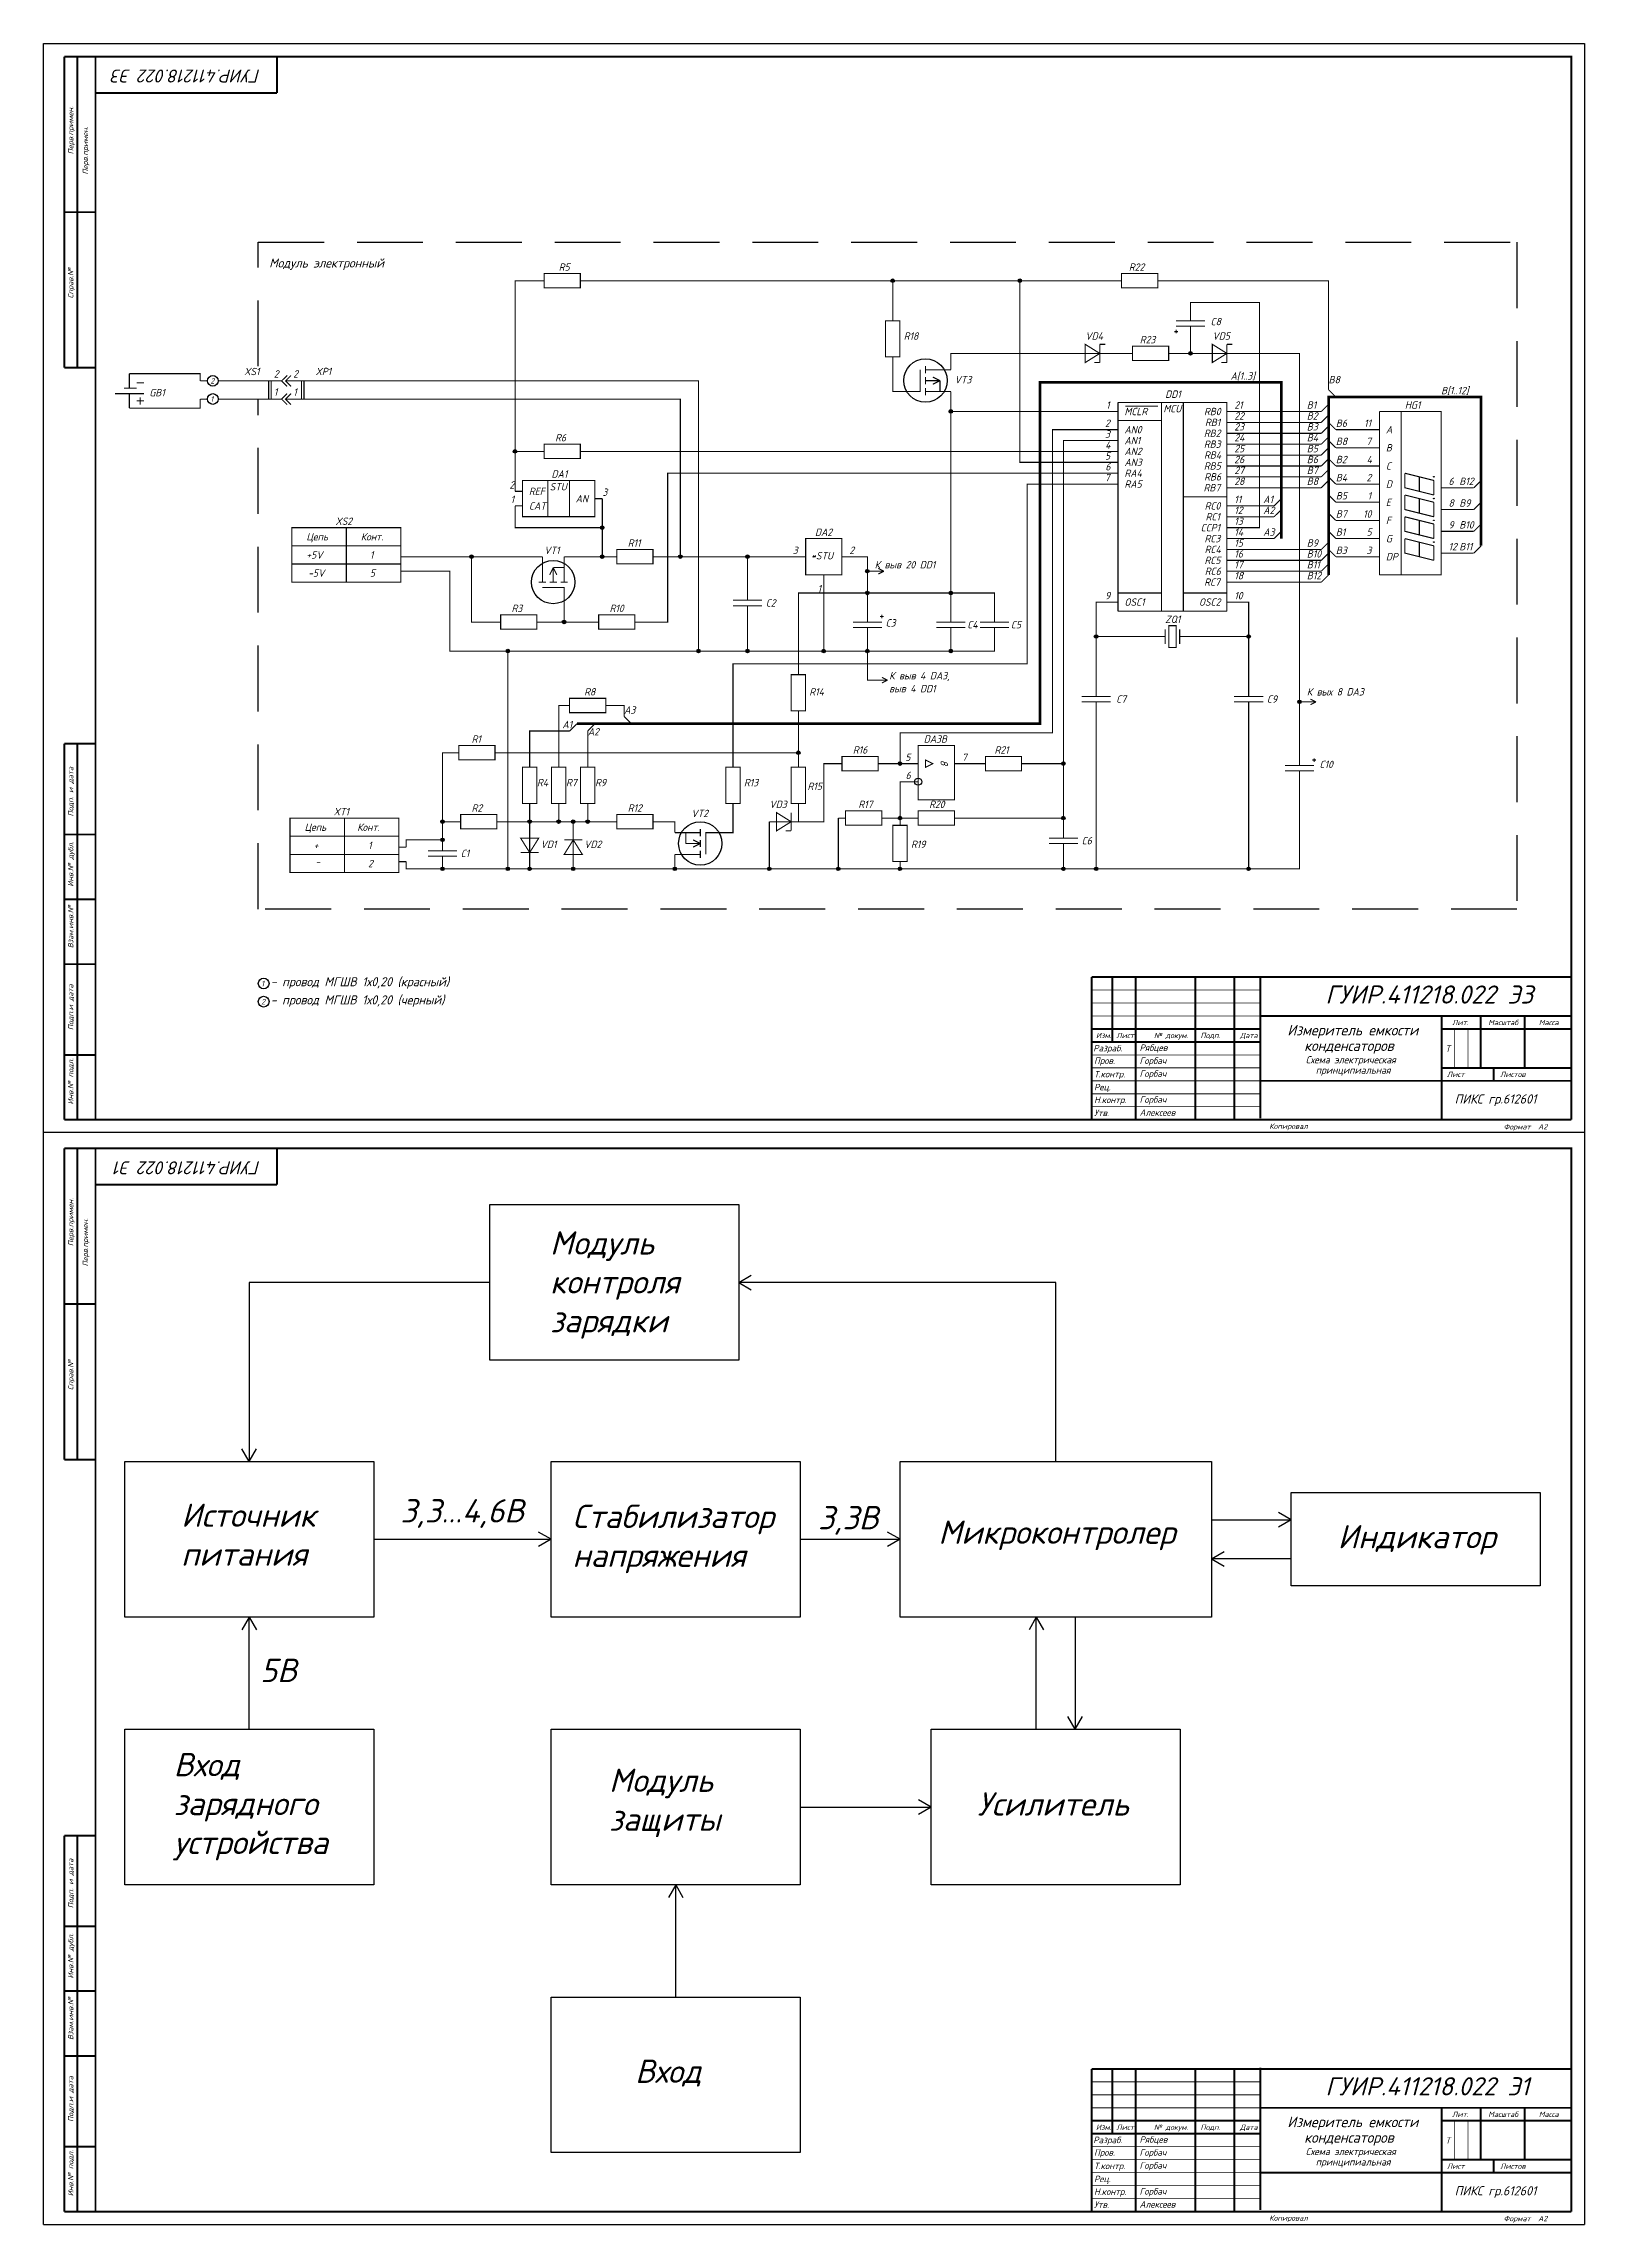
# Model space of a CAD drawing. Header units: millimetres. Extents: x 242 to 2202, y -792 to 1099.
# Drawn here: x 1608 to 2202, y -792 to 49 of the extents above; entities that cross this region are included whole.
import ezdxf

# ---------------------------------------------------------------- set-up
doc = ezdxf.new("R2010")
doc.units = ezdxf.units.MM
doc.linetypes.add('штриховаяX2', pattern=[38.1, 25.4, -12.7])
doc.layers.add('KONTUR', color=7, linetype='Continuous')
doc.layers.add('PDF _текст', color=7, linetype='Continuous')
doc.layers.add('текст', color=7, linetype='Continuous', lineweight=30)
doc.styles.add('GOST-2.304_Type-B_italic', font='GOST Common Italic.ttf')
doc.styles.add('PDF ISOCPEUR Italic', font='isocpeui.ttf')

msp = doc.modelspace()

# ---------------------------------------------------------------- texts
at = {"style": 'GOST-2.304_Type-B_italic'}
for s, height, rotation, p in [('Перв.примен.', 2.032, 90, (1619.57, 6.6)), ('Перв.примен.', 2.032, 90, (1625.25, -1.21)), ('Справ.№', 2.032, 90, (1619.57, -48.96)), ('Подп. и дата', 2.032, 90, (1619.57, -248.74)), ('8', 2.84, 270, (1953.92, -226.99)), ('Инв.№ дубл.', 2.032, 90, (1619.57, -275.82)), ('Взам.инв.№', 2.032, 90, (1619.57, -299.56)), ('Подп.и дата', 2.032, 90, (1619.57, -331.15)), ('Инв.№ подл.', 2.032, 90, (1619.57, -359.82)), ('Перв.примен.', 2.032, 90, (1619.57, -414.45)), ('Перв.примен.', 2.032, 90, (1625.25, -422.26)), ('Справ.№', 2.032, 90, (1619.57, -470)), ('Подп. и дата', 2.032, 90, (1619.57, -669.78)), ('Инв.№ дубл.', 2.032, 90, (1619.57, -696.86)), ('Взам.инв.№', 2.032, 90, (1619.57, -720.6)), ('Подп.и дата', 2.032, 90, (1619.57, -752.2)), ('Инв.№ подл.', 2.032, 90, (1619.57, -780.86))]:
    msp.add_text(s, height=height, rotation=rotation, dxfattribs=at).set_placement(p)
for s, height, p in [('Модуль электронный', 3.5, (1695.1, -37.07)), ('R5', 2.845, (1806.72, -38.32)), ('R22', 2.845, (2026.52, -38.32)), ('C8', 2.845, (2058.02, -59.32)), ('R18', 2.845, (1939.72, -64.92)), ('VD4', 2.845, (2009.72, -64.92)), ('R23', 2.845, (2030.72, -66.32)), ('VD5', 2.845, (2058.72, -64.92)), ('GB1', 2.845, (1648.89, -86.73)), ('2', 2.13, (1672.41, -81.83)), ('XS1', 2.845, (1685.41, -78.58)), ('2', 2.84, (1696.89, -79.49)), ('1', 2.84, (1696.89, -86.49)), ('2', 2.84, (1704.37, -79.49)), ('1', 2.84, (1704.37, -86.49)), ('XP1', 2.845, (1712.95, -78.58)), ('VT3', 2.845, (1959.32, -81.72)), ('A[1..3]', 2.845, (2065.72, -80.32)), ('B8', 2.845, (2103.52, -81.72)), ('B[1..12]', 2.845, (2146.92, -85.92)), ('1', 2.13, (1672.41, -88.83)), ('1', 2.84, (2017.76, -91.52)), ('MCLR', 2.845, (2024.81, -94.01)), ('MCU', 2.845, (2039.82, -92.92)), ('DD1', 2.845, (2040.52, -87.32)), ('RB0', 2.845, (2055.49, -94.01)), ('21', 2.845, (2067.17, -91.52)), ('B1', 2.845, (2095.12, -91.52)), ('HG1', 2.845, (2132.92, -91.52)), ('2', 2.84, (2017.34, -98.52)), ('3', 2.84, (2017.34, -102.72)), ('AN0', 2.845, (2024.81, -101.01)), ('RB2', 2.845, (2055.43, -102.41)), ('RB1', 2.845, (2055.85, -98.21)), ('22', 2.845, (2067.17, -95.72)), ('23', 2.845, (2067.17, -99.92)), ('B2', 2.845, (2095.12, -95.72)), ('B3', 2.845, (2095.12, -99.92)), ('B6', 2.845, (2106.32, -98.52)), ('11', 2.845, (2117.19, -98.52)), ('A', 2.84, (2125.61, -101.01)), ('R6', 2.845, (1805.32, -104.12)), ('5', 2.84, (2017.34, -111.12)), ('4', 2.84, (2017.4, -106.92)), ('AN1', 2.845, (2024.81, -105.21)), ('AN2', 2.845, (2024.81, -109.41)), ('RB3', 2.845, (2055.43, -106.61)), ('RB4', 2.845, (2055.49, -110.81)), ('24', 2.845, (2067.17, -104.12)), ('25', 2.845, (2067.17, -108.32)), ('B4', 2.845, (2095.12, -104.12)), ('B5', 2.845, (2095.12, -108.32)), ('B8', 2.845, (2106.32, -105.52)), ('7', 2.84, (2118.02, -105.52)), ('B', 2.84, (2125.61, -108.01)), ('DA1', 2.845, (1803.92, -118.12)), ('6', 2.84, (2017.46, -115.32)), ('7', 2.84, (2017.22, -119.52)), ('AN3', 2.845, (2024.81, -113.61)), ('RA4', 2.845, (2024.81, -117.81)), ('RB5', 2.845, (2055.43, -115.01)), ('RB6', 2.845, (2055.55, -119.21)), ('26', 2.845, (2067.17, -112.52)), ('27', 2.845, (2067.17, -116.72)), ('B6', 2.845, (2095.12, -112.52)), ('B7', 2.845, (2095.12, -116.72)), ('B2', 2.845, (2106.32, -112.52)), ('B4', 2.845, (2106.32, -119.52)), ('2', 2.84, (2118.14, -119.52)), ('4', 2.84, (2118.2, -112.52)), ('C', 2.84, (2125.61, -115.01)), ('2', 2.84, (1787.74, -122.32)), ('1', 2.84, (1788.16, -127.92)), ('REF', 2.845, (1795.21, -124.81)), ('STU', 2.845, (1803.22, -123.02)), ('AN', 2.845, (1813.25, -127.61)), ('3', 2.84, (1823.57, -125.12)), ('RA5', 2.845, (2024.81, -122.01)), ('RB7', 2.845, (2055.31, -123.41)), ('28', 2.845, (2067.17, -120.92)), ('11', 2.845, (2067.17, -127.92)), ('A1', 2.845, (2078.32, -127.92)), ('B8', 2.845, (2095.12, -120.92)), ('B5', 2.845, (2106.32, -126.52)), ('1', 2.84, (2118.56, -126.52)), ('D', 2.84, (2125.61, -122.01)), ('6', 2.84, (2149.77, -120.92)), ('B12', 2.845, (2153.92, -120.92)), ('XS2', 2.845, (1720.62, -136.32)), ('CAT', 2.845, (1795.21, -130.41)), ('RC0', 2.845, (2055.73, -130.41)), ('RC1', 2.845, (2056.08, -134.61)), ('12', 2.845, (2067.17, -132.12)), ('13', 2.845, (2067.17, -136.32)), ('A2', 2.845, (2078.32, -132.12)), ('B7', 2.845, (2106.32, -133.52)), ('10', 2.845, (2116.84, -133.52)), ('F', 2.84, (2125.61, -136.01)), ('E', 2.84, (2125.61, -129.01)), ('8', 2.84, (2149.77, -129.32)), ('B9', 2.845, (2153.92, -129.32)), ('Цепь', 2.845, (1709.42, -142.32)), ('Конт.', 2.845, (1730.42, -142.32)), ('R11', 2.845, (1833.32, -144.72)), ('DA2', 2.845, (1905.5, -140.56)), ('CCP1', 2.845, (2054.19, -138.81)), ('RC3', 2.845, (2055.67, -143.01)), ('14', 2.845, (2067.17, -140.52)), ('15', 2.845, (2067.17, -144.72)), ('A3', 2.845, (2078.32, -140.52)), ('B9', 2.845, (2095.12, -144.72)), ('B1', 2.845, (2106.32, -140.52)), ('5', 2.84, (2118.14, -140.52)), ('G', 2.84, (2125.61, -143.01)), ('9', 2.84, (2149.77, -137.72)), ('B10', 2.845, (2153.92, -137.72)), ('+5V', 2.845, (1709.42, -149.32)), ('1', 2.84, (1733.92, -149.32)), ('VT1', 2.845, (1801.12, -147.52)), ('3', 2.84, (1896.94, -147.52)), ('*STU', 2.845, (1904.02, -149.62)), ('2', 2.84, (1918.77, -147.52)), ('К выв 20 DD1', 2.8448, (1928.52, -153.12)), ('RC5', 2.845, (2055.67, -151.41)), ('RC4', 2.845, (2055.73, -147.21)), ('16', 2.845, (2067.17, -148.92)), ('17', 2.845, (2067.17, -153.12)), ('B10', 2.845, (2095.12, -148.92)), ('B11', 2.845, (2095.12, -153.12)), ('B3', 2.845, (2106.32, -147.52)), ('3', 2.84, (2118.14, -147.52)), ('DP', 2.845, (2125.61, -150.01)), ('12', 2.845, (2149.77, -146.12)), ('B11', 2.845, (2153.92, -146.12)), ('-5V', 2.845, (1710.12, -156.32)), ('5', 2.84, (1733.92, -156.32)), ('1', 2.84, (1906.49, -162.34)), ('RC7', 2.845, (2055.55, -159.81)), ('RC6', 2.845, (2055.79, -155.61)), ('18', 2.845, (2067.17, -157.32)), ('B12', 2.845, (2095.12, -157.32)), ('R3', 2.845, (1788.52, -169.92)), ('R10', 2.845, (1826.32, -169.92)), ('C2', 2.845, (1886.52, -167.82)), ('9', 2.84, (2017.34, -165.02)), ('OSC1', 2.845, (2024.81, -167.51)), ('OSC2', 2.845, (2053.53, -167.51)), ('10', 2.845, (2067.17, -165.02)), ('C3', 2.845, (1932.72, -175.52)), ('C4', 2.845, (1964.22, -176.22)), ('C5', 2.845, (1981.02, -176.22)), ('ZQ1', 2.845, (2040.52, -174.12)), ('К выв 4 DA3,', 2.8448, (1934.12, -195.9)), ('R8', 2.845, (1816.52, -202.12)), ('R14', 2.845, (1903.32, -202.12)), ('выв 4 DD1', 2.845, (1934.12, -200.88)), ('К вых 8 DA3', 2.8448, (2095.12, -202.12)), ('A3', 2.845, (1831.92, -209.12)), ('C7', 2.845, (2021.62, -204.92)), ('C9', 2.845, (2079.72, -204.92)), ('R1', 2.845, (1773.12, -220.32)), ('A1', 2.845, (1808.12, -214.72)), ('A2', 2.845, (1817.92, -217.52)), ('DA3B', 2.845, (1947.42, -220.32)), ('R16', 2.845, (1920.12, -224.52)), ('5', 2.84, (1940.34, -227.32)), ('7', 2.84, (1962.17, -227.32)), ('R21', 2.845, (1974.72, -224.52)), ('R4', 2.845, (1798.32, -237.12)), ('R7', 2.845, (1809.52, -237.12)), ('R9', 2.845, (1820.72, -237.12)), ('R13', 2.845, (1878.12, -237.12)), ('6', 2.84, (1940.46, -234.32)), ('C10', 2.845, (2100.02, -230.12)), ('VD3', 2.845, (1887.92, -245.52)), ('R15', 2.845, (1902.62, -238.52)), ('R17', 2.845, (1922.22, -245.52)), ('R20', 2.845, (1949.52, -245.52)), ('Цепь', 2.845, (1708.72, -254.32)), ('XT1', 2.845, (1719.92, -248.32)), ('Конт.', 2.845, (1729.02, -254.32)), ('R2', 2.845, (1773.12, -246.92)), ('R12', 2.845, (1833.32, -246.92)), ('VT2', 2.845, (1857.82, -249.02)), ('+', 2.84, (1712.22, -261.32)), ('1', 2.84, (1733.22, -261.32)), ('VD1', 2.845, (1799.72, -260.92)), ('VD2', 2.845, (1816.52, -260.92)), ('R19', 2.845, (1942.52, -260.92)), ('C6', 2.845, (2008.32, -259.52)), ('-', 2.84, (1712.92, -267.62)), ('2', 2.84, (1733.22, -268.32)), ('C1', 2.845, (1768.92, -264.42)), ('- провод МГШВ 1х0,20 (красный)', 3.5, (1695.69, -314.24)), ('2', 2.13, (1692.01, -321.25)), ('1', 2.13, (1692.01, -314.25)), ('- провод МГШВ 1х0,20 (черный)', 3.5, (1695.69, -321.24)), ('Лит.', 2.032, (2151.13, -329.23)), ('Масштаб', 2.032, (2165.06, -329.23)), ('Масса', 2.032, (2184.57, -329.23)), ('Изм.', 2.032, (2013.84, -334.23)), ('Лист', 2.032, (2021.69, -334.23)), ('№ докум.', 2.032, (2036.18, -334.23)), ('Подп.', 2.032, (2054.13, -334.23)), ('Дата', 2.032, (2069.36, -334.23)), ('Измеритель емкости', 4.064, (2087.63, -333.19)), ('конденсаторов', 4.064, (2094.13, -339.19)), ('Схема электрическая', 2.794, (2094.73, -343.98)), ('принципиальная', 2.794, (2098.57, -347.98)), ('Лист', 2.032, (2149.13, -349.23)), ('Листов', 2.032, (2169.63, -349.23)), ('ПИКС гр.612601', 3.556, (2152.13, -359.48)), ('Копировал', 2.032, (2080.63, -369.23)), ('Формат  A2', 2.032, (2171.01, -369.45)), ('Лит.', 2.032, (2151.13, -750.27)), ('Масштаб', 2.032, (2165.06, -750.27)), ('Масса', 2.032, (2184.57, -750.27)), ('Изм.', 2.032, (2013.84, -755.27)), ('Лист', 2.032, (2021.69, -755.27)), ('№ докум.', 2.032, (2036.18, -755.27)), ('Подп.', 2.032, (2054.13, -755.27)), ('Дата', 2.032, (2069.36, -755.27)), ('Измеритель емкости', 4.064, (2087.63, -754.23)), ('конденсаторов', 4.064, (2094.13, -760.23)), ('Схема электрическая', 2.794, (2094.73, -765.02)), ('принципиальная', 2.794, (2098.57, -769.02)), ('Лист', 2.032, (2149.13, -770.27)), ('Листов', 2.032, (2169.63, -770.27)), ('ПИКС гр.612601', 3.556, (2152.13, -780.53)), ('Копировал', 2.032, (2080.63, -790.27)), ('Формат  A2', 2.032, (2171.01, -790.49))]:
    msp.add_text(s, height=height, dxfattribs=at).set_placement(p)
at = {"char_height": 2.5, "attachment_point": 7, "style": 'PDF ISOCPEUR Italic'}
for insert in [(2148.6, -339.54), (2148.6, -760.59)]:
    msp.add_mtext('Т', dxfattribs=dict(at, insert=insert))
at = {"linetype": 'ByBlock', "char_height": 9, "attachment_point": 1, "style": 'PDF ISOCPEUR Italic'}
for s, width, insert in [('Модуль контроля зарядки', 78.4122, (1803.38, -408.72)), ('3,3...4,6В', 27.792, (1745.7, -512.03)), ('Источник питания', 37.5862, (1661.14, -513.71)), ('Стабилизатор напряжения', 65.5669, (1812.03, -514.16)), ('3,3В', 27.792, (1906.7, -514.67)), ('Микроконтролер', 111.6232, (1953.07, -520.27)), ('Индикатор', 52.2146, (2107.04, -521.98)), ('5В', 27.792, (1691.64, -573.56)), ('Вход зарядного устройства', 55.1118, (1658.29, -609.9)), ('Модуль защиты', 34.1862, (1826.12, -615.94)), ('Усилитель', 41.6712, (1968.16, -625.07)), ('Вход', 61.269, (1836.2, -728.14))]:
    msp.add_mtext_dynamic_manual_height_columns(s, width=width, gutter_width=18.75, heights=[0], dxfattribs=dict(at, insert=insert))
at = {"layer": 'PDF _текст', "style": 'PDF ISOCPEUR Italic'}
for s, p in [('ГУИР.411218.022 Э3', (1691.78, 39.29)), ('ГУИР.411218.022 Э1', (1691.78, -381.75))]:
    msp.add_text(s, height=5, rotation=180, dxfattribs=at).set_placement(p)
for s, p in [('ГУИР.411218.022 Э3', (2102.29, -320.92)), ('ГУИР.411218.022 Э1', (2102.29, -741.96))]:
    msp.add_text(s, height=7, dxfattribs=at).set_placement(p)
at = {"layer": 'текст', "style": 'PDF ISOCPEUR Italic'}
for s, p in [('Разраб.', (2012.8, -339.35)), ('Пров.', (2013.1, -344.19)), ('Рябцев', (2030.65, -339.19)), ('Горбач', (2030.65, -344.19)), ('Рец.', (2013.1, -354.38)), ('Т.контр.', (2013.1, -349.38)), ('Горбач', (2030.65, -349.19)), ('Н.контр.', (2013.1, -359.3)), ('Горбач', (2030.65, -359.19)), ('Утв.', (2013.1, -364.32)), ('Алексеев', (2030.65, -364.19)), ('Разраб.', (2012.8, -760.4)), ('Пров.', (2013.1, -765.23)), ('Рябцев', (2030.65, -760.23)), ('Горбач', (2030.65, -765.23)), ('Рец.', (2013.1, -775.42)), ('Т.контр.', (2013.1, -770.42)), ('Горбач', (2030.65, -770.23)), ('Н.контр.', (2013.1, -780.35)), ('Горбач', (2030.65, -780.23)), ('Утв.', (2013.1, -785.36)), ('Алексеев', (2030.65, -785.23))]:
    msp.add_text(s, height=2.5, dxfattribs=at).set_placement(p)

# ---------------------------------------------------------------- linework, layer by layer
at = {"linetype": 'штриховаяX2'}
for p, q in [((1690.89, -75.14), (1690.89, -27.34)), ((1690.89, -27.34), (2176.15, -27.34)), ((2176.15, -27.34), (2176.15, -284.45)), ((1690.89, -284.45), (1690.89, -87.8)), ((2176.15, -284.45), (1690.89, -284.45))]:
    msp.add_line(p, q, dxfattribs=at)
at = {"linetype": 'ByBlock'}
for p, q in [((2202.09, -370.67), (1608.14, -370.67)), ((1780.1, -398.46), (1876.1, -398.46)), ((1780.1, -458.46), (1780.1, -398.46)), ((1876.1, -398.46), (1876.1, -458.46)), ((1687.39, -428.46), (1687.39, -497.52)), ((1780.1, -428.46), (1687.39, -428.46)), ((1876.1, -428.46), (1880.97, -425.65)), ((1998.34, -428.46), (1876.1, -428.46)), ((1876.1, -428.46), (1880.97, -431.27)), ((1998.34, -497.52), (1998.34, -428.46)), ((1876.1, -458.46), (1780.1, -458.46)), ((1687.39, -497.52), (1684.57, -492.65)), ((1687.39, -497.52), (1690.2, -492.65)), ((1639.39, -497.52), (1735.39, -497.52)), ((1639.39, -557.52), (1639.39, -497.52)), ((1735.39, -497.52), (1735.39, -557.52)), ((1803.82, -497.52), (1899.82, -497.52)), ((1803.82, -557.52), (1803.82, -497.52)), ((1899.82, -497.52), (1899.82, -557.52)), ((1938.34, -497.52), (2058.34, -497.52)), ((1938.34, -557.52), (1938.34, -497.52)), ((2058.34, -497.52), (2058.34, -557.52)), ((2089.13, -509.52), (2185.13, -509.52)), ((2089.13, -545.52), (2089.13, -509.52)), ((2185.13, -509.52), (2185.13, -545.52)), ((2058.34, -520.02), (2088.92, -520.02)), ((2058.34, -520.02), (2058.34, -535.02)), ((2089.13, -520.02), (2084.26, -517.21)), ((2089.13, -520.02), (2084.26, -522.84)), ((1735.39, -527.52), (1803.82, -527.52)), ((1803.82, -527.52), (1798.95, -524.71)), ((1803.82, -527.52), (1798.95, -530.34)), ((1899.82, -527.52), (1938.34, -527.52)), ((1938.34, -527.52), (1933.47, -524.71)), ((1938.34, -527.52), (1933.47, -530.34)), ((2058.34, -535.02), (2063.21, -532.21)), ((2088.92, -535.02), (2058.34, -535.02)), ((2058.34, -535.02), (2063.21, -537.84)), ((2185.13, -545.52), (2089.13, -545.52)), ((1735.39, -557.52), (1639.39, -557.52)), ((1687.39, -557.52), (1684.57, -562.4)), ((1687.39, -600.78), (1687.39, -557.52)), ((1687.39, -557.52), (1690.2, -562.4)), ((1899.82, -557.52), (1803.82, -557.52)), ((2058.34, -557.52), (1938.34, -557.52)), ((1990.84, -557.52), (1988.03, -562.4)), ((1990.84, -600.78), (1990.84, -557.52)), ((1990.84, -557.52), (1993.65, -562.4)), ((2005.84, -557.52), (2005.84, -600.78)), ((2005.84, -600.78), (2003.03, -595.91)), ((2005.84, -600.78), (2008.65, -595.91)), ((1639.39, -600.78), (1735.39, -600.78)), ((1639.39, -660.78), (1639.39, -600.78)), ((1735.39, -600.78), (1735.39, -660.78)), ((1803.82, -600.78), (1899.82, -600.78)), ((1803.82, -660.78), (1803.82, -600.78)), ((1899.82, -600.78), (1899.82, -660.78)), ((1950.34, -600.78), (2046.34, -600.78)), ((1950.34, -660.78), (1950.34, -600.78)), ((2046.34, -600.78), (2046.34, -660.78)), ((1950.34, -630.78), (1945.47, -627.97)), ((1899.82, -630.78), (1950.34, -630.78)), ((1950.34, -630.78), (1945.47, -633.59)), ((1735.39, -660.78), (1639.39, -660.78)), ((1899.82, -660.78), (1803.82, -660.78)), ((1851.82, -660.78), (1849.01, -665.65)), ((1851.82, -704.04), (1851.82, -660.78)), ((1851.82, -660.78), (1854.63, -665.65)), ((2046.34, -660.78), (1950.34, -660.78)), ((1803.82, -704.04), (1899.82, -704.04)), ((1803.82, -764.04), (1803.82, -704.04)), ((1899.82, -704.04), (1899.82, -764.04)), ((1899.82, -764.04), (1803.82, -764.04))]:
    msp.add_line(p, q, dxfattribs=at)
for points, const_width in [([(1616.13, -75.71), (1616.13, 44.29)], 0.749), ([(1621.13, 44.29), (1621.13, -75.71)], 0.749), ([(1628.13, -15.71), (1616.13, -15.71)], 0.749), ([(1789.92, -123.39), (1789.92, -107.99), (1789.92, -42.19), (1798.32, -42.19)], 0.42), ([(1801.12, -42.19), (1798.32, -42.19)], 0.42), ([(1801.12, -39.39), (1815.06, -39.39), (1815.06, -44.93), (1801.12, -44.93), (1801.12, -39.39)], 0.42), ([(1815.12, -42.19), (1817.92, -42.19)], 0.42), ([(2020.92, -42.19), (1984.52, -42.19), (1935.52, -42.19), (1817.92, -42.19)], 0.42), ([(1935.52, -54.79), (1935.52, -42.19)], 0.42), ([(2019.52, -112.19), (1984.52, -112.19), (1984.52, -42.19)], 0.42), ([(2023.72, -42.19), (2020.92, -42.19)], 0.42), ([(2023.72, -39.39), (2037.66, -39.39), (2037.66, -44.93), (2023.72, -44.93), (2023.72, -39.39)], 0.42), ([(2037.72, -42.19), (2040.52, -42.19)], 0.42), ([(2040.52, -42.19), (2103.52, -42.19), (2103.52, -84.19)], 0.42), ([(2067.12, -137.39), (2076.92, -137.39), (2076.92, -50.59), (2050.32, -50.59), (2050.32, -50.59), (2050.32, -54.79)], 0.42), ([(1932.72, -57.59), (1938.26, -57.59), (1938.26, -71.53), (1932.72, -71.53), (1932.72, -57.59)], 0.42), ([(1935.52, -57.59), (1935.52, -54.79)], 0.42), ([(2055.92, -57.59), (2044.72, -57.59)], 0.42), ([(2050.32, -57.59), (2050.32, -54.79)], 0.42), ([(2015.32, -73.69), (2015.32, -66.69)], 0.42), ([(2015.32, -66.69), (2017.42, -66.69)], 0.42), ([(2027.92, -67.39), (2041.86, -67.39), (2041.86, -72.93), (2027.92, -72.93), (2027.92, -67.39)], 0.42), ([(2044.02, -61.79), (2045.42, -61.79)], 0.42), ([(2044.72, -59.69), (2055.92, -59.69)], 0.42), ([(2044.72, -62.49), (2044.72, -61.09)], 0.42), ([(2050.32, -59.69), (2050.32, -62.49)], 0.42), ([(2050.32, -62.49), (2050.32, -70.19), (2050.32, -70.19)], 0.42), ([(2064.32, -73.69), (2064.32, -66.69)], 0.42), ([(2064.32, -66.69), (2066.42, -66.69)], 0.42), ([(1628.13, -75.71), (1616.13, -75.71)], 0.749), ([(1935.52, -71.59), (1935.52, -74.39)], 0.42), ([(1935.52, -74.39), (1935.52, -74.39), (1935.52, -84.89), (1936.22, -84.89)], 0.42), ([(1948.12, -77.89), (1948.12, -75.09)], 0.42), ([(2006.92, -70.19), (1957.92, -70.19), (1957.92, -70.19), (1957.92, -73.69)], 0.42), ([(1957.92, -76.49), (1957.92, -73.69)], 0.42), ([(2009.72, -70.19), (2006.92, -70.19)], 0.42), ([(2015.32, -70.19), (2009.72, -70.19)], 0.42), ([(2015.32, -73.69), (2013.22, -73.69)], 0.42), ([(2015.32, -70.19), (2018.12, -70.19)], 0.42), ([(2018.12, -70.19), (2025.12, -70.19)], 0.42), ([(2027.92, -70.19), (2025.12, -70.19)], 0.42), ([(2041.92, -70.19), (2044.72, -70.19)], 0.42), ([(2044.72, -70.19), (2050.32, -70.19), (2055.92, -70.19)], 0.42), ([(2058.72, -70.19), (2055.92, -70.19)], 0.42), ([(2064.32, -70.19), (2058.72, -70.19)], 0.42), ([(2064.32, -73.69), (2062.22, -73.69)], 0.42), ([(2064.32, -70.19), (2067.12, -70.19)], 0.42), ([(2067.12, -70.19), (2092.32, -70.19), (2092.32, -70.19), (2092.32, -226.29)], 0.42), ([(1639.09, -83.6), (1643.99, -83.6)], 0.42), ([(1641.19, -80.8), (1641.19, -78)], 0.42), ([(1668.49, -80.8), (1668.49, -80.8), (1668.49, -78), (1641.19, -78)], 0.42), ([(1641.19, -80.8), (1641.19, -83.6)], 0.42), ([(1643.99, -81.5), (1646.79, -81.5)], 0.42), ([(1671.29, -80.8), (1668.49, -80.8)], 0.42), ([(1675.49, -80.8), (1680.39, -80.8)], 0.42), ([(1680.39, -80.8), (1699.89, -80.8)], 0.42), ([(1694.89, -87.8), (1694.89, -80.8)], 0.42), ([(1695.89, -87.8), (1695.89, -80.8)], 0.42), ([(1702.01, -82.92), (1699.89, -80.8), (1702.01, -78.68)], 0.42), ([(1703.51, -82.92), (1701.39, -80.8), (1703.51, -78.68)], 0.42), ([(1701.39, -80.8), (1722.39, -80.8)], 0.42), ([(1707.51, -87.8), (1707.51, -80.8)], 0.42), ([(1708.51, -87.8), (1708.51, -80.8)], 0.42), ([(1722.39, -80.8), (1725.19, -80.8)], 0.42), ([(1722.39, -80.8), (1725.19, -80.8)], 0.42), ([(1860.59, -184.96), (1860.59, -80.8), (1725.19, -80.8)], 0.42), ([(2085.32, -141.59), (2085.32, -81.39), (1992.22, -81.39), (1992.22, -212.99), (1827.72, -212.99), (1813.72, -212.99)], 1.05), ([(1946.02, -76.49), (1946.02, -84.89), (1939.02, -84.89)], 0.42), ([(1948.12, -76.49), (1957.92, -76.49)], 0.42), ([(1948.12, -82.09), (1948.12, -79.29)], 0.42), ([(1948.12, -80.69), (1953.72, -80.69)], 0.42), ([(1948.12, -86.29), (1948.12, -83.49)], 0.42), ([(1953.72, -80.69), (1950.92, -79.29)], 0.42), ([(1953.72, -80.69), (1950.92, -82.09)], 0.42), ([(1953.72, -80.69), (1953.72, -84.89)], 0.42), ([(2106.32, -86.99), (2103.52, -84.19)], 0.42), ([(1635.59, -85.7), (1646.79, -85.7)], 0.42), ([(1641.19, -85.7), (1641.19, -88.5)], 0.42), ([(1668.49, -87.8), (1668.49, -87.8), (1668.49, -91.3), (1641.19, -91.3)], 0.42), ([(1641.19, -88.5), (1641.19, -91.3)], 0.42), ([(1643.99, -88.5), (1646.79, -88.5)], 0.42), ([(1645.39, -87.1), (1645.39, -89.9)], 0.42), ([(1671.29, -87.8), (1668.49, -87.8)], 0.42), ([(1675.49, -87.8), (1680.39, -87.8)], 0.42), ([(1680.39, -87.8), (1699.89, -87.8)], 0.42), ([(1702.01, -89.92), (1699.89, -87.8), (1702.01, -85.68)], 0.42), ([(1703.51, -89.92), (1701.39, -87.8), (1703.51, -85.68)], 0.42), ([(1701.39, -87.8), (1722.39, -87.8)], 0.42), ([(1722.39, -87.8), (1725.19, -87.8)], 0.42), ([(1722.39, -87.8), (1725.19, -87.8)], 0.42), ([(1725.19, -87.8), (1853.62, -87.8), (1853.62, -148.59)], 0.42), ([(1939.02, -84.89), (1936.22, -84.89)], 0.42), ([(1948.12, -84.89), (1957.92, -84.89)], 0.42), ([(1957.92, -84.89), (1957.92, -87.69)], 0.42), ([(1957.92, -170.99), (1957.92, -170.99), (1957.92, -162.59), (1957.92, -162.59), (1957.92, -92.59), (1957.92, -92.59), (1957.92, -87.69)], 0.42), ([(2019.52, -92.59), (1957.92, -92.59), (1957.92, -92.59)], 0.42), ([(2022.32, -92.59), (2019.52, -92.59)], 0.42), ([(2064.32, -169.59), (2064.32, -89.09), (2022.32, -89.09)], 0.42), ([(2022.32, -89.09), (2022.32, -169.59)], 0.42), ([(2025.12, -90.49), (2037.72, -90.49)], 0.42), ([(2039.12, -89.09), (2039.12, -169.59)], 0.42), ([(2047.52, -169.59), (2047.52, -89.09)], 0.42), ([(2064.32, -92.59), (2067.12, -92.59)], 0.42), ([(2067.12, -92.59), (2100.72, -92.59)], 0.42), ([(2100.72, -92.59), (2103.52, -89.79)], 0.42), ([(2103.52, -155.59), (2103.52, -86.99), (2162.32, -86.99), (2162.32, -144.39)], 1.05), ([(2123.12, -155.59), (2123.12, -92.59)], 0.42), ([(2123.12, -155.59), (2146.92, -155.59), (2146.92, -92.59), (2123.12, -92.59)], 0.42), ([(2131.52, -92.59), (2131.52, -155.59)], 0.42), ([(2019.52, -99.59), (1997.12, -99.59), (1997.12, -216.49), (1938.32, -216.49), (1938.32, -222.09), (1938.32, -228.39)], 0.42), ([(2022.32, -99.59), (2019.52, -99.59)], 0.42), ([(2022.32, -96.09), (2039.12, -96.09)], 0.42), ([(2064.32, -96.79), (2067.12, -96.79)], 0.42), ([(2064.32, -100.99), (2067.12, -100.99)], 0.42), ([(2067.12, -96.79), (2100.72, -96.79)], 0.42), ([(2067.12, -100.99), (2100.72, -100.99)], 0.42), ([(2100.72, -96.79), (2103.52, -93.99)], 0.42), ([(2100.72, -100.99), (2103.52, -98.19)], 0.42), ([(2103.52, -96.79), (2106.32, -99.59)], 0.42), ([(2120.32, -99.59), (2106.32, -99.59), (2106.32, -99.59)], 0.42), ([(2123.12, -99.59), (2120.32, -99.59)], 0.42), ([(1798.32, -107.99), (1789.92, -107.99)], 0.42), ([(1801.12, -107.99), (1798.32, -107.99)], 0.42), ([(1801.12, -105.19), (1815.06, -105.19), (1815.06, -110.73), (1801.12, -110.73), (1801.12, -105.19)], 0.42), ([(1815.12, -107.99), (1817.92, -107.99)], 0.42), ([(2019.52, -107.99), (1817.92, -107.99)], 0.42), ([(2019.52, -103.79), (2001.32, -103.79), (2001.32, -228.39), (1991.52, -228.39), (1988.02, -228.39)], 0.42), ([(2022.32, -103.79), (2019.52, -103.79)], 0.42), ([(2022.32, -107.99), (2019.52, -107.99)], 0.42), ([(2064.32, -105.19), (2067.12, -105.19)], 0.42), ([(2064.32, -109.39), (2067.12, -109.39)], 0.42), ([(2067.12, -105.19), (2100.72, -105.19)], 0.42), ([(2067.12, -109.39), (2100.72, -109.39)], 0.42), ([(2100.72, -105.19), (2103.52, -102.39)], 0.42), ([(2100.72, -109.39), (2103.52, -106.59)], 0.42), ([(2103.52, -103.79), (2106.32, -106.59)], 0.42), ([(2120.32, -106.59), (2106.32, -106.59), (2106.32, -106.59)], 0.42), ([(2123.12, -106.59), (2120.32, -106.59)], 0.42), ([(2019.52, -116.39), (1848.72, -116.39), (1848.72, -173.79), (1838.92, -173.79)], 0.42), ([(2022.32, -112.19), (2019.52, -112.19)], 0.42), ([(2022.32, -116.39), (2019.52, -116.39)], 0.42), ([(2064.32, -113.59), (2067.12, -113.59)], 0.42), ([(2064.32, -117.79), (2067.12, -117.79)], 0.42), ([(2067.12, -113.59), (2100.72, -113.59), (2100.72, -113.59)], 0.42), ([(2067.12, -117.79), (2100.72, -117.79)], 0.42), ([(2100.72, -113.59), (2103.52, -110.79)], 0.42), ([(2100.72, -117.79), (2103.52, -114.99)], 0.42), ([(2103.52, -110.79), (2106.32, -113.59)], 0.42), ([(2103.52, -117.79), (2106.32, -120.59)], 0.42), ([(2120.32, -113.59), (2106.32, -113.59)], 0.42), ([(2123.12, -113.59), (2120.32, -113.59)], 0.42), ([(2132.92, -116.39), (2138.52, -117.79)], 0.42), ([(2132.92, -116.39), (2132.92, -121.99), (2138.52, -123.39)], 0.42), ([(2138.52, -123.39), (2138.52, -117.79)], 0.42), ([(2138.52, -117.79), (2144.12, -119.19)], 0.42), ([(2138.52, -117.79), (2138.52, -123.39), (2144.12, -124.79)], 0.42), ([(1792.72, -123.39), (1789.92, -123.39)], 0.42), ([(1792.72, -119.19), (1820.66, -119.19), (1820.66, -133.13), (1792.72, -133.13), (1792.72, -119.19)], 0.42), ([(1802.52, -119.19), (1802.52, -133.19)], 0.42), ([(1810.92, -119.19), (1810.92, -133.19)], 0.42), ([(1820.72, -126.19), (1823.52, -126.19)], 0.42), ([(1823.52, -126.19), (1823.52, -137.39), (1823.52, -148.59)], 0.42), ([(1873.92, -226.99), (1873.92, -189.89), (1987.32, -189.89), (1987.32, -120.59), (2019.52, -120.59)], 0.42), ([(2022.32, -120.59), (2019.52, -120.59)], 0.42), ([(2064.32, -125.49), (2047.52, -125.49)], 0.42), ([(2064.32, -121.99), (2067.12, -121.99)], 0.42), ([(2067.12, -121.99), (2100.72, -121.99)], 0.42), ([(2085.32, -126.19), (2082.52, -128.99)], 0.42), ([(2100.72, -121.99), (2103.52, -119.19)], 0.42), ([(2103.52, -124.79), (2106.32, -127.59)], 0.42), ([(2120.32, -120.59), (2106.32, -120.59), (2106.32, -120.59)], 0.42), ([(2123.12, -120.59), (2120.32, -120.59)], 0.42), ([(2132.92, -124.79), (2138.52, -126.19)], 0.42), ([(2132.92, -124.79), (2132.92, -130.39), (2138.52, -131.79)], 0.42), ([(2138.52, -131.79), (2138.52, -126.19)], 0.42), ([(2138.52, -126.19), (2144.12, -127.59)], 0.42), ([(2138.52, -126.19), (2138.52, -131.79), (2144.12, -133.19)], 0.42), ([(2144.12, -124.79), (2144.12, -119.19)], 0.42), ([(2146.92, -121.99), (2149.72, -121.99)], 0.42), ([(2149.72, -121.99), (2159.52, -121.99), (2159.52, -121.99)], 0.42), ([(2159.52, -121.99), (2162.32, -119.19)], 0.42), ([(1792.72, -128.99), (1789.92, -128.99)], 0.42), ([(1789.92, -128.99), (1789.92, -137.39), (1823.52, -137.39)], 0.42), ([(2064.32, -128.99), (2067.12, -128.99)], 0.42), ([(2064.32, -133.19), (2067.12, -133.19)], 0.42), ([(2067.12, -128.99), (2082.52, -128.99)], 0.42), ([(2067.12, -133.19), (2082.52, -133.19)], 0.42), ([(2085.32, -130.39), (2082.52, -133.19)], 0.42), ([(2103.52, -131.79), (2106.32, -134.59)], 0.42), ([(2120.32, -127.59), (2106.32, -127.59), (2106.32, -127.59)], 0.42), ([(2120.32, -134.59), (2106.32, -134.59), (2106.32, -134.59)], 0.42), ([(2123.12, -127.59), (2120.32, -127.59)], 0.42), ([(2123.12, -134.59), (2120.32, -134.59)], 0.42), ([(2132.92, -133.19), (2138.52, -134.59)], 0.42), ([(2132.92, -133.19), (2132.92, -138.79), (2138.52, -140.19)], 0.42), ([(2138.52, -140.19), (2138.52, -134.59)], 0.42), ([(2138.52, -134.59), (2144.12, -135.99)], 0.42), ([(2138.52, -134.59), (2138.52, -140.19), (2144.12, -141.59)], 0.42), ([(2144.12, -133.19), (2144.12, -127.59)], 0.42), ([(2146.92, -130.39), (2149.72, -130.39)], 0.42), ([(2149.72, -130.39), (2159.52, -130.39)], 0.42), ([(2162.32, -127.59), (2159.52, -130.39)], 0.42), ([(1703.82, -158.39), (1703.82, -137.39), (1745.82, -137.39), (1745.82, -158.39), (1703.82, -158.39)], 0.42), ([(1724.82, -158.39), (1724.82, -137.39)], 0.42), ([(1901.92, -141.59), (1915.86, -141.59), (1915.86, -155.53), (1901.92, -155.53), (1901.92, -141.59)], 0.42), ([(2064.32, -137.39), (2067.12, -137.39)], 0.42), ([(2064.32, -141.59), (2067.12, -141.59)], 0.42), ([(2067.12, -141.59), (2082.52, -141.59)], 0.42), ([(2085.32, -138.79), (2082.52, -141.59)], 0.42), ([(2100.72, -145.79), (2103.52, -142.99)], 0.42), ([(2103.52, -138.79), (2106.32, -141.59)], 0.42), ([(2120.32, -141.59), (2106.32, -141.59), (2106.32, -141.59)], 0.42), ([(2123.12, -141.59), (2120.32, -141.59)], 0.42), ([(2132.92, -141.59), (2138.52, -142.99)], 0.42), ([(2132.92, -141.59), (2132.92, -147.19), (2138.52, -148.59)], 0.42), ([(2138.52, -148.59), (2138.52, -142.99)], 0.42), ([(2138.52, -142.99), (2144.12, -144.39)], 0.42), ([(2138.52, -142.99), (2138.52, -148.59), (2144.12, -149.99)], 0.42), ([(2144.12, -141.59), (2144.12, -135.99)], 0.42), ([(2146.92, -138.79), (2149.72, -138.79)], 0.42), ([(2149.72, -138.79), (2159.52, -138.79), (2159.52, -138.79)], 0.42), ([(2162.32, -135.99), (2159.52, -138.79)], 0.42), ([(1703.82, -144.39), (1745.82, -144.39)], 0.42), ([(1703.82, -151.39), (1745.82, -151.39)], 0.42), ([(1745.82, -148.59), (1748.62, -148.59)], 0.42), ([(1748.62, -148.59), (1773.12, -148.59)], 0.42), ([(1797.62, -148.59), (1773.12, -148.59), (1773.12, -148.59), (1773.12, -173.79), (1781.52, -173.79)], 0.42), ([(1800.42, -148.59), (1797.62, -148.59)], 0.42), ([(1800.42, -158.39), (1800.42, -148.59)], 0.42), ([(1808.82, -158.39), (1808.82, -148.59)], 0.42), ([(1808.82, -148.59), (1811.62, -148.59)], 0.42), ([(1811.62, -148.59), (1823.52, -148.59), (1829.12, -148.59), (1826.32, -148.59)], 0.42), ([(1829.12, -145.79), (1843.06, -145.79), (1843.06, -151.33), (1829.12, -151.33), (1829.12, -145.79)], 0.42), ([(1843.12, -148.59), (1845.92, -148.59)], 0.42), ([(1845.92, -148.59), (1853.62, -148.59), (1879.52, -148.59), (1879.52, -162.59)], 0.42), ([(1879.52, -148.59), (1899.12, -148.59)], 0.42), ([(1901.92, -148.59), (1899.12, -148.59)], 0.42), ([(1915.92, -148.59), (1918.72, -148.59)], 0.42), ([(1918.72, -148.59), (1925.72, -148.59), (1925.72, -154.19), (1925.72, -162.59), (1925.72, -170.99), (1925.72, -170.99)], 0.42), ([(2064.32, -145.79), (2067.12, -145.79)], 0.42), ([(2064.32, -149.99), (2067.12, -149.99)], 0.42), ([(2067.12, -145.79), (2100.72, -145.79)], 0.42), ([(2067.12, -149.99), (2100.72, -149.99)], 0.42), ([(2100.72, -149.99), (2103.52, -147.19)], 0.42), ([(2100.72, -154.19), (2103.52, -151.39)], 0.42), ([(2103.52, -145.79), (2106.32, -148.59)], 0.42), ([(2120.32, -148.59), (2106.32, -148.59), (2106.32, -148.59)], 0.42), ([(2123.12, -148.59), (2120.32, -148.59)], 0.42), ([(2144.12, -149.99), (2144.12, -144.39)], 0.42), ([(2146.92, -147.19), (2149.72, -147.19)], 0.42), ([(2149.72, -147.19), (2159.52, -147.19), (2159.52, -147.19)], 0.42), ([(2162.32, -144.39), (2159.52, -147.19)], 0.42), ([(1745.82, -154.19), (1748.62, -154.19)], 0.42), ([(1974.72, -178.69), (1974.72, -184.99), (1957.92, -184.99), (1860.62, -184.99), (1787.12, -184.99), (1764.72, -184.99), (1764.72, -183.59), (1764.72, -154.19), (1748.62, -154.19)], 0.42), ([(1801.82, -158.39), (1799.02, -158.39)], 0.42), ([(1804.62, -152.79), (1803.22, -155.59)], 0.42), ([(1806.02, -158.39), (1803.22, -158.39)], 0.42), ([(1804.62, -158.39), (1804.62, -152.79)], 0.42), ([(1804.62, -152.79), (1806.02, -155.59)], 0.42), ([(1804.62, -152.79), (1808.82, -152.79)], 0.42), ([(1810.22, -158.39), (1807.42, -158.39)], 0.42), ([(1908.92, -155.59), (1908.92, -158.39)], 0.42), ([(1908.92, -158.39), (1908.92, -184.99)], 0.42), ([(1928.52, -154.19), (1925.72, -154.19)], 0.42), ([(1928.52, -154.19), (1932.08, -154.19)], 0.42), ([(1932.08, -154.19), (1929.94, -153.12)], 0.42), ([(1932.08, -154.19), (1929.94, -155.25)], 0.42), ([(2064.32, -154.19), (2067.12, -154.19)], 0.42), ([(2064.32, -158.39), (2067.12, -158.39)], 0.42), ([(2067.12, -154.19), (2100.72, -154.19)], 0.42), ([(2067.12, -158.39), (2100.72, -158.39)], 0.42), ([(2100.72, -158.39), (2103.52, -155.59)], 0.42), ([(1800.42, -160.49), (1808.82, -160.49), (1808.82, -167.49)], 0.42), ([(1808.82, -167.49), (1808.82, -170.29)], 0.42), ([(1885.12, -165.39), (1873.92, -165.39)], 0.42), ([(1873.92, -167.49), (1885.12, -167.49)], 0.42), ([(1879.52, -165.39), (1879.52, -162.59)], 0.42), ([(1879.52, -167.49), (1879.52, -170.29)], 0.42), ([(1899.12, -191.29), (1899.12, -162.59), (1899.12, -162.59), (1925.72, -162.59)], 0.42), ([(1925.72, -162.59), (1957.92, -162.59)], 0.42), ([(1974.72, -170.99), (1974.72, -162.59), (1974.72, -162.59), (1957.92, -162.59)], 0.42), ([(2019.52, -166.09), (2013.92, -166.09), (2013.92, -179.39), (2013.92, -179.39), (2013.92, -199.69)], 0.42), ([(2022.32, -166.09), (2019.52, -166.09)], 0.42), ([(2039.12, -162.59), (2022.32, -162.59)], 0.42), ([(2047.52, -162.59), (2064.32, -162.59)], 0.42), ([(2067.12, -166.09), (2072.72, -166.09), (2072.72, -166.09), (2072.72, -179.39), (2072.72, -179.39), (2048.92, -179.39)], 0.42), ([(2064.32, -166.09), (2067.12, -166.09)], 0.42), ([(1784.32, -173.79), (1781.52, -173.79)], 0.42), ([(1784.32, -170.99), (1798.26, -170.99), (1798.26, -176.53), (1784.32, -176.53), (1784.32, -170.99)], 0.42), ([(1798.32, -173.79), (1801.12, -173.79)], 0.42), ([(1808.82, -170.29), (1808.82, -173.79), (1801.12, -173.79)], 0.42), ([(1819.32, -173.79), (1808.82, -173.79)], 0.42), ([(1822.12, -173.79), (1819.32, -173.79)], 0.42), ([(1822.12, -170.99), (1836.06, -170.99), (1836.06, -176.53), (1822.12, -176.53), (1822.12, -170.99)], 0.42), ([(1836.12, -173.79), (1838.92, -173.79)], 0.42), ([(1879.52, -170.29), (1879.52, -184.99)], 0.42), ([(1931.32, -173.79), (1920.12, -173.79)], 0.42), ([(1920.12, -175.89), (1931.32, -175.89)], 0.42), ([(1925.72, -173.79), (1925.72, -170.99)], 0.42), ([(1925.72, -175.89), (1925.72, -178.69)], 0.42), ([(1932.02, -171.69), (1930.62, -171.69)], 0.42), ([(1931.32, -170.99), (1931.32, -172.39)], 0.42), ([(1963.52, -173.79), (1952.32, -173.79)], 0.42), ([(1952.32, -175.89), (1963.52, -175.89)], 0.42), ([(1957.92, -173.79), (1957.92, -170.99)], 0.42), ([(1957.92, -175.89), (1957.92, -178.69)], 0.42), ([(1980.32, -173.79), (1969.12, -173.79)], 0.42), ([(1969.12, -175.89), (1980.32, -175.89)], 0.42), ([(1974.72, -173.79), (1974.72, -170.99)], 0.42), ([(1974.72, -175.89), (1974.72, -178.69)], 0.42), ([(2022.32, -169.59), (2064.32, -169.59)], 0.42), ([(2040.52, -182.19), (2040.52, -176.59)], 0.42), ([(2041.92, -183.59), (2041.92, -175.19), (2044.72, -175.19), (2044.72, -183.59), (2041.92, -183.59)], 0.42), ([(2046.12, -182.19), (2046.12, -176.59)], 0.42), ([(1787.12, -268.99), (1787.12, -185.69), (1787.12, -184.99)], 0.42), ([(1929.92, -196.19), (1925.72, -196.19), (1925.72, -184.99), (1925.72, -184.99), (1925.72, -178.69)], 0.42), ([(1957.92, -178.69), (1957.92, -184.99), (1957.92, -184.99)], 0.42), ([(2013.92, -179.39), (2037.72, -179.39)], 0.42), ([(2040.52, -179.39), (2037.72, -179.39)], 0.42), ([(2046.12, -179.39), (2048.92, -179.39)], 0.42), ([(2072.72, -199.69), (2072.72, -179.39), (2072.72, -179.39)], 0.42), ([(1899.12, -194.09), (1899.12, -191.29)], 0.42), ([(1896.32, -194.09), (1901.86, -194.09), (1901.86, -208.03), (1896.32, -208.03), (1896.32, -194.09)], 0.42), ([(1929.92, -196.19), (1933.48, -196.19)], 0.42), ([(1933.48, -196.19), (1931.34, -195.12)], 0.42), ([(1933.48, -196.19), (1931.34, -197.25)], 0.42), ([(2013.92, -202.49), (2013.92, -199.69)], 0.42), ([(2072.72, -202.49), (2072.72, -199.69)], 0.42), ([(1806.72, -226.99), (1806.72, -205.99), (1808.12, -205.99), (1808.12, -205.99)], 0.42), ([(1810.92, -205.99), (1808.12, -205.99)], 0.42), ([(1810.92, -203.19), (1824.86, -203.19), (1824.86, -208.73), (1810.92, -208.73), (1810.92, -203.19)], 0.42), ([(1824.92, -205.99), (1827.72, -205.99)], 0.42), ([(1827.72, -205.99), (1831.92, -205.99), (1831.92, -210.19)], 0.42), ([(1834.72, -212.99), (1831.92, -210.19)], 0.42), ([(1899.12, -208.09), (1899.12, -210.89)], 0.42), ([(2001.32, -268.99), (2013.92, -268.99), (2013.92, -207.39)], 0.42), ([(2019.52, -202.49), (2008.32, -202.49)], 0.42), ([(2008.32, -204.59), (2019.52, -204.59)], 0.42), ([(2013.92, -204.59), (2013.92, -207.39)], 0.42), ([(2013.92, -268.99), (2072.72, -268.99), (2072.72, -207.39)], 0.42), ([(2078.32, -202.49), (2067.12, -202.49)], 0.42), ([(2067.12, -204.59), (2078.32, -204.59)], 0.42), ([(2072.72, -204.59), (2072.72, -207.39)], 0.42), ([(2095.12, -204.59), (2092.32, -204.59)], 0.42), ([(2095.12, -204.59), (2098.68, -204.59)], 0.42), ([(2098.68, -204.59), (2096.54, -203.52)], 0.42), ([(2098.68, -204.59), (2096.54, -205.65)], 0.42), ([(1899.12, -210.89), (1899.12, -224.19), (1899.12, -224.19), (1785.02, -224.19)], 0.42), ([(1810.92, -215.79), (1795.52, -215.79), (1795.52, -226.99)], 0.42), ([(1810.92, -215.79), (1813.72, -212.99)], 0.42), ([(1817.92, -215.79), (1820.72, -212.99)], 0.42), ([(1817.92, -215.79), (1817.92, -226.99)], 0.42), ([(1616.13, -220.71), (1616.13, -365.71)], 0.749), ([(1628.13, -220.71), (1616.13, -220.71)], 0.749), ([(1621.13, -220.71), (1621.13, -365.71)], 0.749), ([(1765.42, -224.19), (1761.92, -224.19), (1761.92, -250.79), (1761.92, -257.79)], 0.42), ([(1768.22, -224.19), (1765.42, -224.19)], 0.42), ([(1768.22, -221.39), (1782.16, -221.39), (1782.16, -226.93), (1768.22, -226.93), (1768.22, -221.39)], 0.42), ([(1782.22, -224.19), (1785.02, -224.19)], 0.42), ([(1795.52, -229.79), (1795.52, -226.99)], 0.42), ([(1806.72, -229.79), (1806.72, -226.99)], 0.42), ([(1817.92, -229.79), (1817.92, -226.99)], 0.42), ([(1873.92, -229.79), (1873.92, -226.99)], 0.42), ([(1899.12, -226.99), (1899.12, -224.19), (1899.12, -224.19)], 0.42), ([(1899.12, -229.79), (1899.12, -226.99)], 0.42), ([(1915.92, -225.59), (1929.86, -225.59), (1929.86, -231.13), (1915.92, -231.13), (1915.92, -225.59)], 0.42), ([(1945.32, -221.39), (1959.26, -221.39), (1959.26, -242.33), (1945.32, -242.33), (1945.32, -221.39)], 0.42), ([(1948.12, -229.79), (1950.92, -228.39), (1948.12, -226.99), (1948.12, -229.79)], 0.42), ([(1971.22, -225.59), (1985.16, -225.59), (1985.16, -231.13), (1971.22, -231.13), (1971.22, -225.59)], 0.42), ([(2092.32, -229.09), (2092.32, -226.29)], 0.42), ([(2098.62, -226.99), (2097.22, -226.99)], 0.42), ([(2097.92, -226.29), (2097.92, -227.69)], 0.42), ([(1792.72, -229.79), (1798.26, -229.79), (1798.26, -243.73), (1792.72, -243.73), (1792.72, -229.79)], 0.42), ([(1803.92, -229.79), (1809.46, -229.79), (1809.46, -243.73), (1803.92, -243.73), (1803.92, -229.79)], 0.42), ([(1815.12, -229.79), (1820.66, -229.79), (1820.66, -243.73), (1815.12, -243.73), (1815.12, -229.79)], 0.42), ([(1871.12, -229.79), (1876.66, -229.79), (1876.66, -243.73), (1871.12, -243.73), (1871.12, -229.79)], 0.42), ([(1896.32, -229.79), (1901.86, -229.79), (1901.86, -243.73), (1896.32, -243.73), (1896.32, -229.79)], 0.42), ([(1899.12, -246.59), (1899.12, -250.79), (1908.92, -250.79), (1908.92, -228.39), (1913.12, -228.39), (1913.12, -228.39)], 0.42), ([(1915.92, -228.39), (1913.12, -228.39)], 0.42), ([(1929.92, -228.39), (1932.72, -228.39)], 0.42), ([(1932.72, -228.39), (1938.32, -228.39), (1942.52, -228.39), (1942.52, -228.39)], 0.42), ([(1942.52, -235.39), (1938.32, -235.39), (1938.32, -249.39)], 0.42), ([(1945.32, -228.39), (1942.52, -228.39)], 0.42), ([(1945.32, -235.39), (1942.52, -235.39)], 0.42), ([(1959.32, -228.39), (1962.12, -228.39)], 0.42), ([(1962.12, -228.39), (1966.32, -228.39), (1966.32, -228.39), (1968.42, -228.39)], 0.42), ([(1962.12, -249.39), (1987.32, -249.39), (2001.32, -249.39), (2001.32, -228.39), (2001.32, -228.39)], 0.42), ([(1971.22, -228.39), (1968.42, -228.39)], 0.42), ([(1985.22, -228.39), (1988.02, -228.39)], 0.42), ([(2072.72, -268.99), (2092.32, -268.99), (2092.32, -233.99)], 0.42), ([(2097.92, -229.09), (2086.72, -229.09)], 0.42), ([(2086.72, -231.19), (2097.92, -231.19)], 0.42), ([(2092.32, -231.19), (2092.32, -233.99)], 0.42), ([(1795.52, -243.79), (1795.52, -246.59)], 0.42), ([(1806.72, -243.79), (1806.72, -246.59)], 0.42), ([(1817.92, -243.79), (1817.92, -246.59)], 0.42), ([(1873.92, -243.79), (1873.92, -246.59)], 0.42), ([(1899.12, -243.79), (1899.12, -246.59)], 0.42), ([(1703.12, -270.39), (1703.12, -249.39), (1745.12, -249.39), (1745.12, -270.39), (1703.12, -270.39)], 0.42), ([(1724.12, -270.39), (1724.12, -249.39)], 0.42), ([(1766.12, -250.79), (1761.92, -250.79), (1761.92, -250.79)], 0.42), ([(1768.92, -250.79), (1766.12, -250.79)], 0.42), ([(1768.92, -247.99), (1782.86, -247.99), (1782.86, -253.53), (1768.92, -253.53), (1768.92, -247.99)], 0.42), ([(1782.92, -250.79), (1785.72, -250.79)], 0.42), ([(1785.72, -250.79), (1795.52, -250.79), (1806.72, -250.79), (1812.32, -250.79), (1817.92, -250.79), (1826.32, -250.79), (1826.32, -250.79)], 0.42), ([(1795.52, -246.59), (1795.52, -250.79), (1795.52, -250.79)], 0.42), ([(1795.52, -254.29), (1795.52, -250.79), (1795.52, -250.79)], 0.42), ([(1806.72, -246.59), (1806.72, -250.79)], 0.42), ([(1812.32, -254.99), (1812.32, -250.79), (1812.32, -250.79)], 0.42), ([(1817.92, -246.59), (1817.92, -250.79)], 0.42), ([(1829.12, -250.79), (1826.32, -250.79)], 0.42), ([(1829.12, -247.99), (1843.06, -247.99), (1843.06, -253.53), (1829.12, -253.53), (1829.12, -247.99)], 0.42), ([(1843.12, -250.79), (1845.92, -250.79)], 0.42), ([(1845.92, -250.79), (1851.52, -250.79), (1851.52, -250.79), (1851.52, -252.19)], 0.42), ([(1851.52, -254.99), (1851.52, -252.19)], 0.42), ([(1873.92, -246.59), (1873.92, -254.99), (1873.92, -254.99), (1873.22, -254.99)], 0.42), ([(1890.72, -250.79), (1887.92, -250.79)], 0.42), ([(1887.92, -250.79), (1887.92, -250.79), (1887.92, -268.99)], 0.42), ([(1896.32, -250.79), (1890.72, -250.79)], 0.42), ([(1896.32, -254.29), (1896.32, -247.29)], 0.42), ([(1896.32, -250.79), (1899.12, -250.79)], 0.42), ([(1917.32, -249.39), (1914.52, -249.39)], 0.42), ([(1914.52, -249.39), (1914.52, -249.39), (1914.52, -268.99)], 0.42), ([(1917.32, -246.59), (1931.26, -246.59), (1931.26, -252.13), (1917.32, -252.13), (1917.32, -246.59)], 0.42), ([(1931.32, -249.39), (1934.12, -249.39)], 0.42), ([(1934.12, -249.39), (1938.32, -249.39), (1938.32, -249.39), (1938.32, -249.39)], 0.42), ([(1935.52, -252.19), (1941.06, -252.19), (1941.06, -266.13), (1935.52, -266.13), (1935.52, -252.19)], 0.42), ([(1938.32, -252.19), (1938.32, -249.39)], 0.42), ([(1938.32, -249.39), (1942.52, -249.39)], 0.42), ([(1945.32, -249.39), (1942.52, -249.39)], 0.42), ([(1945.32, -246.59), (1959.26, -246.59), (1959.26, -252.13), (1945.32, -252.13), (1945.32, -246.59)], 0.42), ([(1959.32, -249.39), (1962.12, -249.39)], 0.42), ([(2001.32, -254.29), (2001.32, -249.39), (2001.32, -249.39)], 0.42), ([(1628.13, -255.71), (1616.13, -255.71)], 0.749), ([(1703.12, -256.39), (1745.12, -256.39)], 0.42), ([(1745.12, -260.59), (1747.92, -260.59)], 0.42), ([(1747.92, -260.59), (1747.92, -257.79), (1761.92, -257.79), (1761.92, -259.19), (1761.92, -259.19)], 0.42), ([(1761.92, -261.99), (1761.92, -259.19)], 0.42), ([(1795.52, -257.09), (1795.52, -254.29)], 0.42), ([(1795.52, -262.69), (1795.52, -257.09)], 0.42), ([(1815.82, -257.79), (1808.82, -257.79)], 0.42), ([(1812.32, -257.79), (1812.32, -254.99)], 0.42), ([(1812.32, -257.79), (1812.32, -263.39)], 0.42), ([(1861.32, -254.99), (1851.52, -254.99)], 0.42), ([(1855.72, -259.19), (1855.72, -254.99)], 0.42), ([(1861.32, -259.19), (1855.72, -259.19)], 0.42), ([(1861.32, -259.19), (1858.52, -257.79)], 0.42), ([(1858.52, -260.59), (1861.32, -259.19)], 0.42), ([(1861.32, -253.59), (1861.32, -256.39)], 0.42), ([(1861.32, -257.79), (1861.32, -260.59)], 0.42), ([(1863.42, -263.39), (1863.42, -254.99), (1870.42, -254.99)], 0.42), ([(1870.42, -254.99), (1873.22, -254.99)], 0.42), ([(1896.32, -254.29), (1894.22, -254.29)], 0.42), ([(2006.92, -257.09), (1995.72, -257.09)], 0.42), ([(1995.72, -259.19), (2006.92, -259.19)], 0.42), ([(2001.32, -257.09), (2001.32, -254.29)], 0.42), ([(2001.32, -259.19), (2001.32, -261.99)], 0.42), ([(1703.12, -263.39), (1745.12, -263.39)], 0.42), ([(1745.12, -266.19), (1747.92, -266.19)], 0.42), ([(1747.92, -266.19), (1747.92, -268.99), (1749.32, -268.99), (1761.92, -268.99), (1761.92, -268.99), (1761.92, -266.89)], 0.42), ([(1767.52, -261.99), (1756.32, -261.99)], 0.42), ([(1756.32, -264.09), (1767.52, -264.09)], 0.42), ([(1761.92, -264.09), (1761.92, -266.89)], 0.42), ([(1761.92, -268.99), (1787.12, -268.99), (1851.52, -268.99), (1851.52, -266.19)], 0.42), ([(1792.02, -262.69), (1799.02, -262.69)], 0.42), ([(1795.52, -262.69), (1795.52, -265.49)], 0.42), ([(1795.52, -265.49), (1795.52, -268.99), (1795.52, -268.99)], 0.42), ([(1812.32, -263.39), (1812.32, -266.19)], 0.42), ([(1812.32, -266.19), (1812.32, -268.99), (1812.32, -268.99)], 0.42), ([(1851.52, -268.99), (1887.92, -268.99), (1914.52, -268.99), (2001.32, -268.99), (2001.32, -261.99)], 0.42), ([(1861.32, -263.39), (1851.52, -263.39)], 0.42), ([(1851.52, -263.39), (1851.52, -266.19)], 0.42), ([(1861.32, -261.99), (1861.32, -264.79)], 0.42), ([(1938.32, -266.19), (1938.32, -268.99)], 0.42), ([(1628.13, -280.71), (1616.13, -280.71)], 0.749), ([(1628.13, -305.71), (1616.13, -305.71)], 0.749), ([(2012.14, -310.71), (2012.14, -365.71)], 0.749), ([(2197.14, -310.71), (2012.14, -310.71)], 0.749), ([(2020.14, -310.71), (2020.14, -335.71)], 0.749), ([(2029.14, -365.71), (2029.14, -310.71)], 0.749), ([(2052.14, -310.71), (2052.14, -365.71)], 0.749), ([(2067.14, -365.71), (2067.14, -310.71)], 0.749), ([(2077.23, -310.27), (2077.23, -365.13)], 0.749), ([(2012.14, -315.71), (2077.14, -315.71)], 0.3), ([(2012.14, -320.71), (2077.14, -320.71)], 0.3), ([(2077.14, -325.71), (2012.14, -325.71)], 0.3), ([(2077.14, -325.71), (2197.14, -325.71)], 0.749), ([(2147.14, -325.71), (2147.14, -365.71)], 0.749), ([(2162.14, -345.71), (2162.14, -325.71)], 0.749), ([(2179.14, -325.71), (2179.14, -345.71)], 0.749), ([(2012.14, -330.71), (2077.14, -330.71)], 0.749), ([(2077.14, -335.71), (2012.14, -335.71)], 0.749), ([(2197.14, -330.71), (2147.14, -330.71)], 0.749), ([(2152.16, -345.71), (2152.16, -330.71)], 0.3), ([(2157.24, -345.71), (2157.24, -330.71)], 0.3), ([(1628.13, -340.71), (1616.13, -340.71)], 0.749), ([(2012.14, -340.71), (2077.14, -340.71)], 0.3), ([(2077.14, -345.71), (2012.14, -345.71)], 0.3), ([(2012.14, -350.71), (2077.14, -350.71)], 0.3), ([(2197.14, -350.71), (2077.14, -350.71)], 0.749), ([(2197.14, -345.71), (2147.14, -345.71)], 0.749), ([(2167.14, -350.71), (2167.14, -345.71)], 0.749), ([(2077.14, -355.71), (2012.14, -355.71)], 0.3), ([(2012.14, -360.71), (2077.14, -360.71)], 0.3), ([(1616.14, -365.71), (2197.14, -365.71)], 0.749), ([(1616.13, -496.76), (1616.13, -376.76)], 0.749), ([(1621.13, -376.76), (1621.13, -496.76)], 0.749), ([(1628.13, -436.76), (1616.13, -436.76)], 0.749), ([(1628.13, -496.76), (1616.13, -496.76)], 0.749), ([(1616.13, -641.76), (1616.13, -786.76)], 0.749), ([(1628.13, -641.76), (1616.13, -641.76)], 0.749), ([(1621.13, -641.76), (1621.13, -786.76)], 0.749), ([(1628.13, -676.76), (1616.13, -676.76)], 0.749), ([(1628.13, -701.76), (1616.13, -701.76)], 0.749), ([(1628.13, -726.76), (1616.13, -726.76)], 0.749), ([(2012.14, -731.76), (2012.14, -786.76)], 0.749), ([(2197.14, -731.76), (2012.14, -731.76)], 0.749), ([(2020.14, -731.76), (2020.14, -756.76)], 0.749), ([(2029.14, -786.76), (2029.14, -731.76)], 0.749), ([(2052.14, -731.76), (2052.14, -786.76)], 0.749), ([(2067.14, -786.76), (2067.14, -731.76)], 0.749), ([(2077.23, -731.31), (2077.23, -786.18)], 0.749), ([(2012.14, -736.76), (2077.14, -736.76)], 0.3), ([(2012.14, -741.76), (2077.14, -741.76)], 0.3), ([(2077.14, -746.76), (2012.14, -746.76)], 0.3), ([(2077.14, -746.76), (2197.14, -746.76)], 0.749), ([(2147.14, -746.76), (2147.14, -786.76)], 0.749), ([(2162.14, -766.76), (2162.14, -746.76)], 0.749), ([(2179.14, -746.76), (2179.14, -766.76)], 0.749), ([(2012.14, -751.76), (2077.14, -751.76)], 0.749), ([(2077.14, -756.76), (2012.14, -756.76)], 0.749), ([(2197.14, -751.76), (2147.14, -751.76)], 0.749), ([(2152.16, -766.76), (2152.16, -751.76)], 0.3), ([(2157.24, -766.76), (2157.24, -751.76)], 0.3), ([(1628.13, -761.76), (1616.13, -761.76)], 0.749), ([(2012.14, -761.76), (2077.14, -761.76)], 0.3), ([(2077.14, -766.76), (2012.14, -766.76)], 0.3), ([(2012.14, -771.76), (2077.14, -771.76)], 0.3), ([(2197.14, -771.76), (2077.14, -771.76)], 0.749), ([(2197.14, -766.76), (2147.14, -766.76)], 0.749), ([(2167.14, -771.76), (2167.14, -766.76)], 0.749), ([(2077.14, -776.76), (2012.14, -776.76)], 0.3), ([(2012.14, -781.76), (2077.14, -781.76)], 0.3), ([(1616.14, -786.76), (2197.14, -786.76)], 0.749)]:
    msp.add_lwpolyline(points, dxfattribs=dict(const_width=const_width))
at = {"const_width": 0.711}
for points in [[(1935.17, -42.19, 1), (1935.88, -42.19, 1)], [(1984.17, -42.19, 1), (1984.88, -42.19, 1)], [(2049.97, -70.19, 1), (2050.68, -70.19, 1)], [(1957.57, -92.59, 1), (1958.28, -92.59, 1)], [(1957.57, -92.59, 1), (1958.28, -92.59, 1)], [(1789.57, -107.99, 1), (1790.28, -107.99, 1)], [(1823.17, -137.39, 1), (1823.88, -137.39, 1)], [(1772.77, -148.59, 1), (1773.48, -148.59, 1)], [(1823.17, -148.59, 1), (1823.88, -148.59, 1)], [(1853.27, -148.59, 1), (1853.98, -148.59, 1)], [(1879.17, -148.59, 1), (1879.88, -148.59, 1)], [(1925.37, -154.19, 1), (1926.08, -154.19, 1)], [(1925.37, -162.59, 1), (1926.08, -162.59, 1)], [(1957.57, -162.59, 1), (1958.28, -162.59, 1)], [(1957.57, -162.59, 1), (1958.28, -162.59, 1)], [(1808.47, -173.79, 1), (1809.18, -173.79, 1)], [(1786.77, -184.99, 1), (1787.48, -184.99, 1)], [(1860.27, -184.99, 1), (1860.98, -184.99, 1)], [(1879.17, -184.99, 1), (1879.88, -184.99, 1)], [(1908.57, -184.99, 1), (1909.28, -184.99, 1)], [(1925.37, -184.99, 1), (1926.08, -184.99, 1)], [(1957.57, -184.99, 1), (1958.28, -184.99, 1)], [(2013.57, -179.39, 1), (2014.28, -179.39, 1)], [(2072.37, -179.39, 1), (2073.08, -179.39, 1)], [(2091.97, -204.59, 1), (2092.68, -204.59, 1)], [(1898.77, -224.19, 1), (1899.48, -224.19, 1)], [(1937.97, -228.39, 1), (1938.68, -228.39, 1)], [(2000.97, -228.39, 1), (2001.68, -228.39, 1)], [(1761.57, -250.79, 1), (1762.28, -250.79, 1)], [(1795.17, -250.79, 1), (1795.88, -250.79, 1)], [(1806.37, -250.79, 1), (1807.08, -250.79, 1)], [(1811.97, -250.79, 1), (1812.68, -250.79, 1)], [(1817.57, -250.79, 1), (1818.28, -250.79, 1)], [(1937.97, -249.39, 1), (1938.68, -249.39, 1)], [(1937.97, -249.39, 1), (1938.68, -249.39, 1)], [(2000.97, -249.39, 1), (2001.68, -249.39, 1)], [(1761.57, -257.79, 1), (1762.28, -257.79, 1)], [(1761.57, -268.99, 1), (1762.28, -268.99, 1)], [(1786.77, -268.99, 1), (1787.48, -268.99, 1)], [(1795.17, -268.99, 1), (1795.88, -268.99, 1)], [(1811.97, -268.99, 1), (1812.68, -268.99, 1)], [(1851.17, -268.99, 1), (1851.88, -268.99, 1)], [(1887.57, -268.99, 1), (1888.28, -268.99, 1)], [(1914.17, -268.99, 1), (1914.88, -268.99, 1)], [(1937.97, -268.99, 1), (1938.68, -268.99, 1)], [(2000.97, -268.99, 1), (2001.68, -268.99, 1)], [(2013.57, -268.99, 1), (2014.28, -268.99, 1)], [(2072.37, -268.99, 1), (2073.08, -268.99, 1)]]:
    msp.add_lwpolyline(points, format="xyb", close=True, dxfattribs=at)
at = {"const_width": 0.42}
for points in [[(2015.32, -70.19), (2009.72, -73.69), (2009.72, -66.69), (2015.32, -70.19)], [(2015.32, -70.19), (2009.72, -73.69), (2009.72, -66.69), (2015.32, -70.19)], [(2064.32, -70.19), (2058.72, -73.69), (2058.72, -66.69), (2064.32, -70.19)], [(2064.32, -70.19), (2058.72, -73.69), (2058.72, -66.69), (2064.32, -70.19)], [(1896.32, -250.79), (1890.72, -254.29), (1890.72, -247.29), (1896.32, -250.79)], [(1896.32, -250.79), (1890.72, -254.29), (1890.72, -247.29), (1896.32, -250.79)], [(1795.52, -262.69), (1792.02, -257.09), (1799.02, -257.09), (1795.52, -262.69)], [(1795.52, -262.69), (1792.02, -257.09), (1799.02, -257.09), (1795.52, -262.69)], [(1815.82, -263.39), (1808.82, -263.39), (1812.32, -257.79), (1815.82, -263.39)], [(1812.32, -257.79), (1815.82, -263.39), (1808.82, -263.39), (1812.32, -257.79)]]:
    msp.add_lwpolyline(points, close=True, dxfattribs=at)
for centre in [(1957.89, -92.56), (1957.89, -92.56), (1957.89, -92.56), (1957.89, -92.56), (1957.89, -92.56), (1957.89, -92.56), (1957.89, -92.56), (1957.89, -92.56), (1925.69, -154.16), (1925.69, -154.16), (1925.69, -154.16), (1925.69, -154.16), (1925.69, -162.56), (1925.69, -162.56), (1925.69, -162.56), (1925.69, -162.56), (1925.69, -162.56), (1925.69, -162.56), (1957.89, -162.56), (1957.89, -162.56), (1957.89, -162.56), (1957.89, -162.56), (1957.89, -162.56), (1957.89, -162.56), (1957.89, -162.56), (1957.89, -162.56), (1808.79, -173.76), (1808.79, -173.76), (1808.79, -173.76), (1808.79, -173.76), (2072.69, -179.36), (2072.69, -179.36), (2072.69, -179.36), (2072.69, -179.36), (1899.09, -224.16), (1899.09, -224.16), (1899.09, -224.16), (1899.09, -224.16), (1761.89, -250.76), (1761.89, -250.76), (1761.89, -250.76), (1761.89, -250.76), (1795.49, -250.76), (1795.49, -250.76), (1795.49, -250.76), (1795.49, -250.76), (1795.49, -250.76), (1795.49, -250.76), (1806.69, -250.76), (1806.69, -250.76), (1806.69, -250.76), (1806.69, -250.76), (1812.29, -250.76), (1812.29, -250.76), (1812.29, -250.76), (1812.29, -250.76), (1817.89, -250.76), (1817.89, -250.76), (1817.89, -250.76), (1817.89, -250.76), (1938.29, -249.36), (1938.29, -249.36), (1938.29, -249.36), (1938.29, -249.36), (2001.29, -249.36), (2001.29, -249.36), (2001.29, -249.36), (2001.29, -249.36), (1761.89, -268.96), (1761.89, -268.96), (1761.89, -268.96), (1761.89, -268.96), (1787.09, -268.96), (1787.09, -268.96), (1787.09, -268.96), (1787.09, -268.96), (1795.49, -268.96), (1795.49, -268.96), (1812.29, -268.96), (1812.29, -268.96), (1851.49, -268.96), (1851.49, -268.96), (1851.49, -268.96), (1851.49, -268.96), (1887.89, -268.96), (1887.89, -268.96), (1887.89, -268.96), (1887.89, -268.96), (1914.49, -268.96), (1914.49, -268.96), (1914.49, -268.96), (1914.49, -268.96), (2001.29, -268.96), (2001.29, -268.96), (2001.29, -268.96), (2001.29, -268.96), (2072.69, -268.96), (2072.69, -268.96), (2072.69, -268.96), (2072.69, -268.96)]:
    msp.add_circle(centre, 0.682)
for centre, major_axis, ratio in [((1935.49, -42.16), (0, 0.682), 0.99999), ((1935.49, -42.16), (0, 0.682), 0.99999), ((1935.49, -42.16), (0, 0.682), 0.99999), ((1935.49, -42.16), (0, 0.682), 0.99999), ((1984.49, -42.16), (0, 0.682), 0.99999), ((1984.49, -42.16), (0, 0.682), 0.99999), ((1984.49, -42.16), (0, 0.682), 0.99999), ((1984.49, -42.16), (0, 0.682), 0.99999), ((1948.09, -80.66), (0, 8.37), 0.999992), ((2050.29, -70.16), (0, 0.682), 0.99999), ((2050.29, -70.16), (0, 0.682), 0.99999), ((2050.29, -70.16), (0, 0.682), 0.99999), ((2050.29, -70.16), (0, 0.682), 0.99999), ((1673.36, -80.77), (0, 2.07), 0.999997), ((1673.36, -87.77), (0, 2.07), 0.999997), ((1789.89, -107.96), (0, 0.682), 0.99999), ((1789.89, -107.96), (0, 0.682), 0.99999), ((1789.89, -107.96), (0, 0.682), 0.99999), ((1789.89, -107.96), (0, 0.682), 0.99999), ((2144.09, -117.76), (0.111, 0), 0.999872), ((2144.09, -126.16), (0.111, 0), 0.999936), ((2144.09, -134.56), (0.111, 0), 0.999872), ((1823.49, -137.36), (0.682, 0), 0.997288), ((1823.49, -137.36), (0.682, 0), 0.997288), ((1823.49, -137.36), (0.682, 0), 0.997288), ((1823.49, -137.36), (0.682, 0), 0.997288), ((2144.09, -142.96), (0.111, 0), 0.98324), ((1773.09, -148.56), (0, 0.682), 0.999979), ((1773.09, -148.56), (0, 0.682), 0.999979), ((1773.09, -148.56), (0, 0.682), 0.999979), ((1773.09, -148.56), (0, 0.682), 0.999979), ((1804.59, -158.36), (0, 8.37), 0.999992), ((1823.49, -148.56), (0, 0.682), 0.999979), ((1823.49, -148.56), (0, 0.682), 0.999979), ((1823.49, -148.56), (0, 0.682), 0.999979), ((1823.49, -148.56), (0, 0.682), 0.999979), ((1853.59, -148.56), (0, 0.682), 0.999979), ((1853.59, -148.56), (0, 0.682), 0.999979), ((1853.59, -148.56), (0, 0.682), 0.999979), ((1853.59, -148.56), (0, 0.682), 0.999979), ((1879.49, -148.56), (0, 0.682), 0.999979), ((1879.49, -148.56), (0, 0.682), 0.999979), ((1879.49, -148.56), (0, 0.682), 0.999979), ((1879.49, -148.56), (0, 0.682), 0.999979), ((1787.09, -184.96), (0, 0.682), 0.999979), ((1787.09, -184.96), (0, 0.682), 0.999979), ((1787.09, -184.96), (0, 0.682), 0.999979), ((1787.09, -184.96), (0, 0.682), 0.999979), ((1860.59, -184.96), (0, 0.682), 0.999979), ((1860.59, -184.96), (0, 0.682), 0.999979), ((1860.59, -184.96), (0, 0.682), 0.999979), ((1860.59, -184.96), (0, 0.682), 0.999979), ((1879.49, -184.96), (0, 0.682), 0.999979), ((1879.49, -184.96), (0, 0.682), 0.999979), ((1908.89, -184.96), (0, 0.682), 0.999979), ((1908.89, -184.96), (0, 0.682), 0.999979), ((1925.69, -184.96), (0, 0.682), 0.999979), ((1925.69, -184.96), (0, 0.682), 0.999979), ((1957.89, -184.96), (0, 0.682), 0.999979), ((1957.89, -184.96), (0, 0.682), 0.999979), ((1957.89, -184.96), (0, 0.682), 0.999979), ((1957.89, -184.96), (0, 0.682), 0.999979), ((2013.89, -179.36), (0, 0.682), 0.997288), ((2013.89, -179.36), (0, 0.682), 0.997288), ((2013.89, -179.36), (0, 0.682), 0.997288), ((2013.89, -179.36), (0, 0.682), 0.997288), ((2092.29, -204.56), (0, 0.682), 0.999979), ((2092.29, -204.56), (0, 0.682), 0.999979), ((1938.29, -228.36), (0, 0.682), 0.999979), ((1938.29, -228.36), (0, 0.682), 0.999979), ((1938.29, -228.36), (0, 0.682), 0.999979), ((1938.29, -228.36), (0, 0.682), 0.999979), ((1945.29, -235.36), (0, 1.37), 0.99999), ((2001.29, -228.36), (0, 0.682), 0.999979), ((2001.29, -228.36), (0, 0.682), 0.999979), ((2001.29, -228.36), (0, 0.682), 0.999979), ((2001.29, -228.36), (0, 0.682), 0.999979), ((1861.29, -259.16), (0, 8.37), 0.999992), ((1938.29, -249.36), (0, 0.682), 0.997267), ((1938.29, -249.36), (0, 0.682), 0.997267), ((1938.29, -249.36), (0, 0.682), 0.997267), ((1938.29, -249.36), (0, 0.682), 0.997267), ((1761.89, -257.76), (0, 0.682), 0.999979), ((1761.89, -257.76), (0, 0.682), 0.999979), ((1761.89, -257.76), (0, 0.682), 0.999979), ((1761.89, -257.76), (0, 0.682), 0.999979), ((1938.29, -268.96), (0, 0.682), 0.997267), ((1938.29, -268.96), (0, 0.682), 0.997267), ((1938.29, -268.96), (0, 0.682), 0.997267), ((2013.89, -268.96), (0, 0.682), 0.997288), ((2013.89, -268.96), (0, 0.682), 0.997288), ((2013.89, -268.96), (0, 0.682), 0.997288), ((2013.89, -268.96), (0, 0.682), 0.997288), ((1692.96, -313.18), (0, 2.07), 0.999997), ((1692.96, -320.18), (0, 2.07), 0.999997)]:
    msp.add_ellipse(centre, major_axis=major_axis, ratio=ratio)
at = {"layer": 'KONTUR'}
for p, q in [((1608.14, -791.71), (1608.14, 49.29)), ((1608.14, 49.29), (2202.14, 49.29)), ((2202.14, 49.29), (2202.14, -791.71)), ((1608.14, -791.71), (2202.14, -791.71))]:
    msp.add_line(p, q, dxfattribs=at)
at = {"layer": 'PDF _текст', "const_width": 0.749}
for points in [[(1616.13, 44.29), (1628.13, 44.29)], [(1628.14, -365.71), (1628.14, 44.29), (2197.14, 44.29), (2197.14, -365.71)], [(1698.13, 44.29), (1698.13, 30.29)], [(1698.13, 30.29), (1628.13, 30.29)], [(1616.13, -376.76), (1628.13, -376.76)], [(1628.14, -786.76), (1628.14, -376.76), (2197.14, -376.76), (2197.14, -786.76)], [(1698.13, -376.76), (1698.13, -390.76)], [(1698.13, -390.76), (1628.13, -390.76)]]:
    msp.add_lwpolyline(points, dxfattribs=at)

msp.set_redraw_order([(e.dxf.handle, doc.entitydb.next_handle()) for e in msp.query("TEXT MTEXT ATTDEF DIMENSION ARC_DIMENSION")])  # texts and dimensions are drawn at this point

doc.saveas('drawing.dxf')
